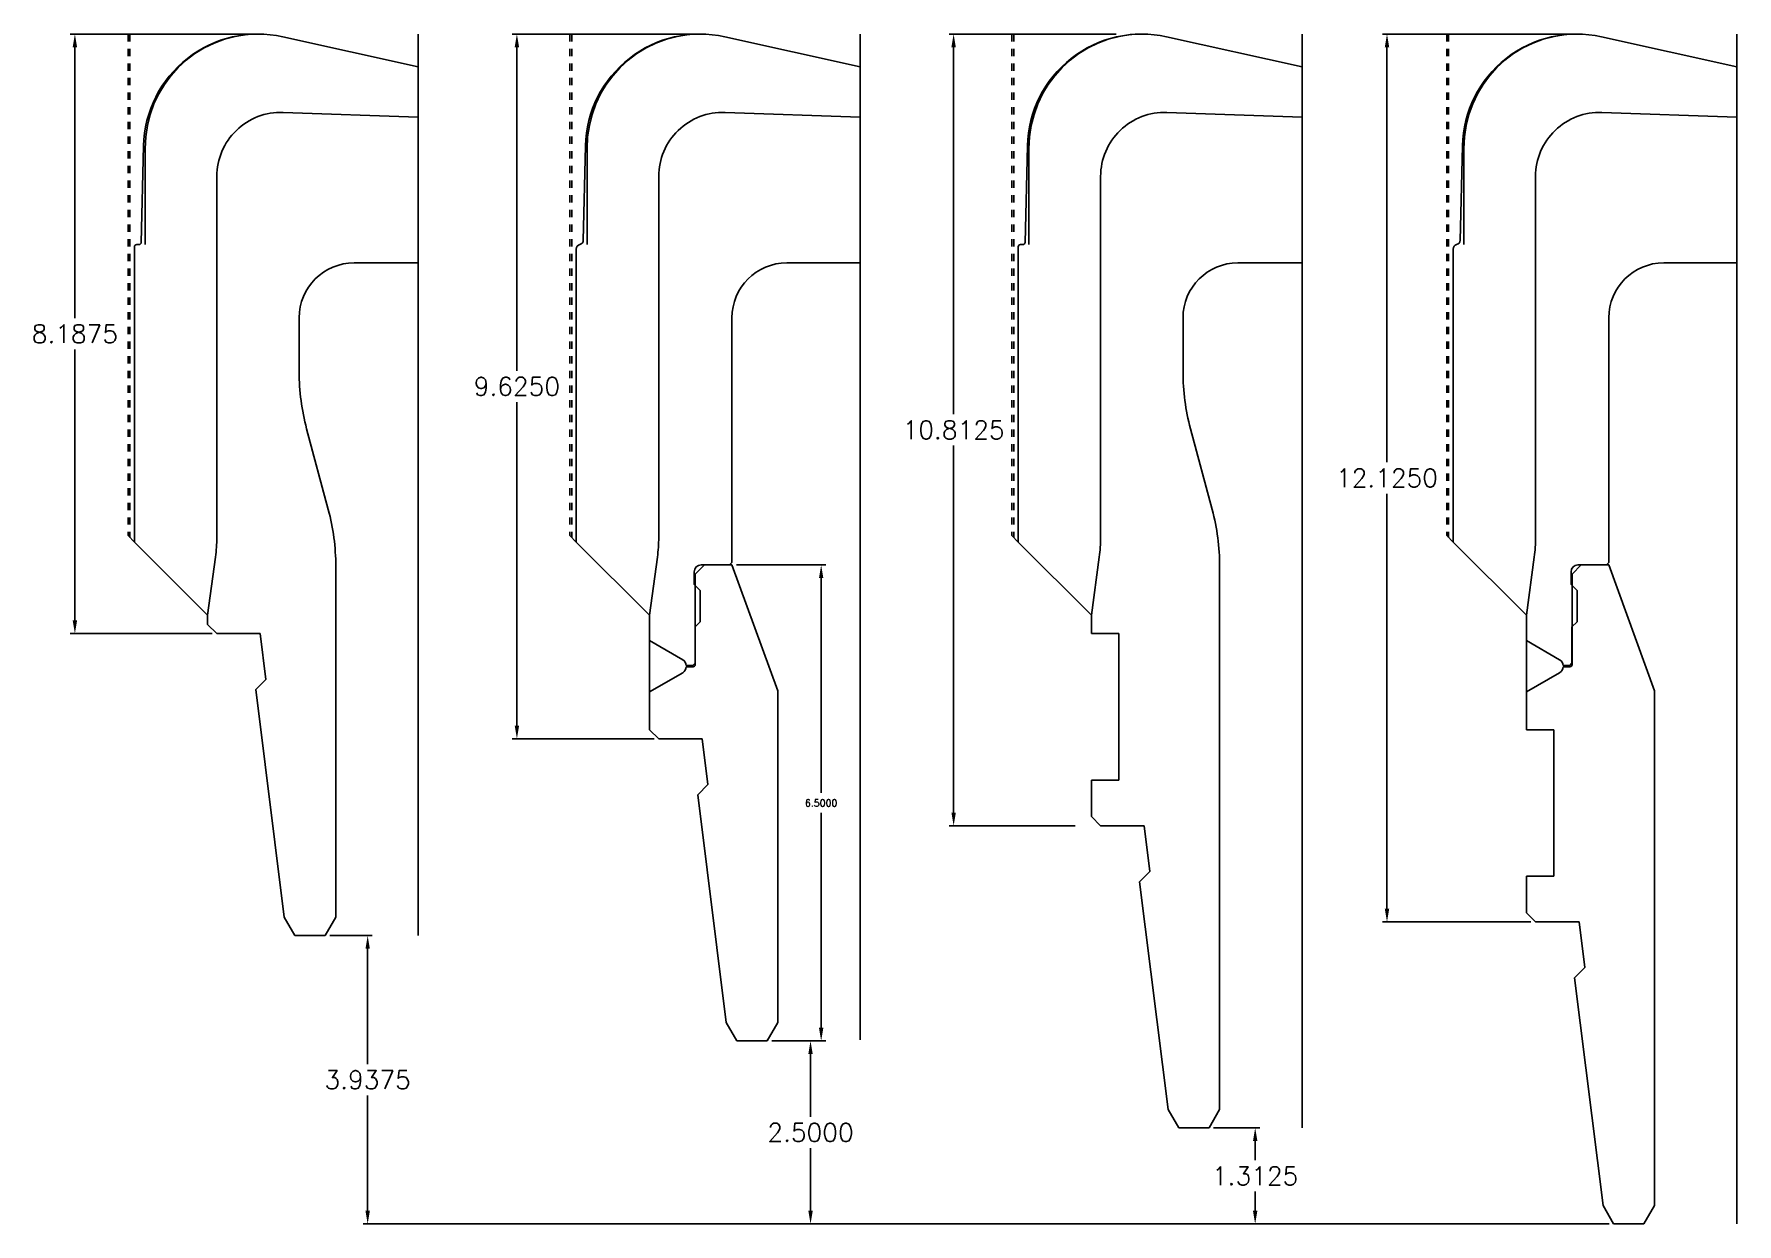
# Model space of a CAD drawing. Extents: x -25.3 to 36.7, y -3.6 to 16.
# Drawn here: x -25.27 to -2.01, y -1.73 to 14.52 of the extents above; entities that cross this region are included whole.
import ezdxf

# ---------------------------------------------------------------- set-up
doc = ezdxf.new("R2010")
doc.units = 0
doc.header["$LTSCALE"] = 0.5
doc.header["$MEASUREMENT"] = 0
doc.linetypes.add('HIDDEN2', pattern=[0.1875, 0.125, -0.0625])
doc.layers.get('0').update_dxf_attribs({"linetype": 'CONTINUOUS'})
doc.layers.add('Blade_1', color=30, linetype='CONTINUOUS', true_color=0xff7f00)
doc.layers.add('Dims', color=4, linetype='CONTINUOUS')
doc.styles.add('RomanS', font='romans')
doc.dimstyles.get("Standard").update_dxf_attribs({"dimtxt": 0.094, "dimasz": 0.18, "dimexe": 0.0625, "dimexo": 0.0625, "dimgap": 0.09, "dimtad": 0, "dimtih": 1, "dimtoh": 1, "dimdec": 4, "dimzin": 4, "dimdsep": 46, "dimtxsty": 'RomanS', "dimcen": 0.09, "dimazin": 1, "dimtfac": 1, "dimtdec": 4, "dimtofl": 0, "dimtmove": 0, "dimatfit": 1, "dimfxl": 1, "dimtolj": 1, "dimtzin": 0, "dimarcsym": 0})

msp = doc.modelspace()

# ---------------------------------------------------------------- blocks, each defined once
blk = doc.blocks.new('*D190')
at = {"layer": 'Dims', "color": 0, "lineweight": -2, "transparency": 16777216}
for p, q in [((-9.157, -0.414), (-8.528, -0.414)), ((-8.59, -0.594), (-8.59, -0.856)), ((-8.59, -1.547), (-8.59, -1.286)), ((-3.757, -1.727), (-8.653, -1.727))]:
    blk.add_line(p, q, dxfattribs=at)
at = {"layer": 'Dims', "color": 0, "transparency": 16777216}
for points in [[(-8.62, -0.594), (-8.56, -0.594), (-8.59, -0.414)], [(-8.62, -1.547), (-8.56, -1.547), (-8.59, -1.727)]]:
    blk.add_solid(points, dxfattribs=at)
at = {"layer": 'Dims', "color": 0, "transparency": 16777216, "insert": (-8.59, -1.071), "char_height": 0.25, "attachment_point": 5, "style": 'RomanS'}
blk.add_mtext('\\A1;1.3125', dxfattribs=at)
blk = doc.blocks.new('*D191')
at = {"layer": 'Dims', "color": 0, "lineweight": -2, "transparency": 16777216}
for p, q in [((-15.192, 0.773), (-14.6, 0.773)), ((-14.662, 0.593), (-14.662, -0.262)), ((-14.662, -1.547), (-14.662, -0.692)), ((-3.757, -1.727), (-14.725, -1.727))]:
    blk.add_line(p, q, dxfattribs=at)
at = {"layer": 'Dims', "color": 0, "transparency": 16777216}
for points in [[(-14.692, 0.593), (-14.632, 0.593), (-14.662, 0.773)], [(-14.692, -1.547), (-14.632, -1.547), (-14.662, -1.727)]]:
    blk.add_solid(points, dxfattribs=at)
at = {"layer": 'Dims', "color": 0, "transparency": 16777216, "insert": (-14.662, -0.477), "char_height": 0.25, "attachment_point": 5, "style": 'RomanS'}
blk.add_mtext('\\A1;2.5000', dxfattribs=at)
blk = doc.blocks.new('*D192')
at = {"layer": 'Dims', "color": 0, "lineweight": -2, "transparency": 16777216}
for p, q in [((-21.227, 2.211), (-20.648, 2.211)), ((-20.71, 2.031), (-20.71, 0.457)), ((-20.71, -1.547), (-20.71, 0.027)), ((-3.757, -1.727), (-20.773, -1.727))]:
    blk.add_line(p, q, dxfattribs=at)
at = {"layer": 'Dims', "color": 0, "transparency": 16777216}
for points in [[(-20.74, 2.031), (-20.68, 2.031), (-20.71, 2.211)], [(-20.74, -1.547), (-20.68, -1.547), (-20.71, -1.727)]]:
    blk.add_solid(points, dxfattribs=at)
at = {"layer": 'Dims', "color": 0, "transparency": 16777216, "insert": (-20.71, 0.242), "char_height": 0.25, "attachment_point": 5, "style": 'RomanS'}
blk.add_mtext('\\A1;3.9375', dxfattribs=at)
blk = doc.blocks.new('*D193')
at = {"layer": 'Dims', "color": 0, "lineweight": -2, "transparency": 16777216}
for p, q in [((-22.27, 14.523), (-24.771, 14.523)), ((-24.708, 14.343), (-24.708, 10.644)), ((-24.708, 6.516), (-24.708, 10.214)), ((-22.833, 6.336), (-24.771, 6.336))]:
    blk.add_line(p, q, dxfattribs=at)
at = {"layer": 'Dims', "color": 0, "transparency": 16777216}
for points in [[(-24.738, 14.343), (-24.678, 14.343), (-24.708, 14.523)], [(-24.738, 6.516), (-24.678, 6.516), (-24.708, 6.336)]]:
    blk.add_solid(points, dxfattribs=at)
at = {"layer": 'Dims', "color": 0, "transparency": 16777216, "insert": (-24.708, 10.429), "char_height": 0.25, "attachment_point": 5, "style": 'RomanS'}
blk.add_mtext('\\A1;8.1875', dxfattribs=at)
blk = doc.blocks.new('*D194')
at = {"layer": 'Dims', "color": 0, "lineweight": -2, "transparency": 16777216}
for p, q in [((-16.235, 14.523), (-18.735, 14.523)), ((-18.672, 14.343), (-18.672, 9.926)), ((-18.672, 5.078), (-18.672, 9.496)), ((-16.798, 4.898), (-18.735, 4.898))]:
    blk.add_line(p, q, dxfattribs=at)
at = {"layer": 'Dims', "color": 0, "transparency": 16777216}
for points in [[(-18.702, 14.343), (-18.642, 14.343), (-18.672, 14.523)], [(-18.702, 5.078), (-18.642, 5.078), (-18.672, 4.898)]]:
    blk.add_solid(points, dxfattribs=at)
at = {"layer": 'Dims', "color": 0, "transparency": 16777216, "insert": (-18.672, 9.711), "char_height": 0.25, "attachment_point": 5, "style": 'RomanS'}
blk.add_mtext('\\A1;9.6250', dxfattribs=at)
blk = doc.blocks.new('*D195')
at = {"layer": 'Dims', "color": 0, "lineweight": -2, "transparency": 16777216}
for p, q in [((-10.488, 14.523), (-12.771, 14.523)), ((-12.708, 14.343), (-12.708, 9.332)), ((-12.708, 3.891), (-12.708, 8.902)), ((-11.05, 3.711), (-12.771, 3.711))]:
    blk.add_line(p, q, dxfattribs=at)
at = {"layer": 'Dims', "color": 0, "transparency": 16777216}
for points in [[(-12.738, 14.343), (-12.678, 14.343), (-12.708, 14.523)], [(-12.738, 3.891), (-12.678, 3.891), (-12.708, 3.711)]]:
    blk.add_solid(points, dxfattribs=at)
at = {"layer": 'Dims', "color": 0, "transparency": 16777216, "insert": (-12.708, 9.117), "char_height": 0.25, "attachment_point": 5, "style": 'RomanS'}
blk.add_mtext('\\A1;10.8125', dxfattribs=at)
blk = doc.blocks.new('*D196')
at = {"layer": 'Dims', "color": 0, "lineweight": -2, "transparency": 16777216}
for p, q in [((-4.261, 14.523), (-6.853, 14.523)), ((-6.79, 14.343), (-6.79, 8.676)), ((-6.79, 2.578), (-6.79, 8.246)), ((-4.824, 2.398), (-6.853, 2.398))]:
    blk.add_line(p, q, dxfattribs=at)
at = {"layer": 'Dims', "color": 0, "transparency": 16777216}
for points in [[(-6.82, 14.343), (-6.76, 14.343), (-6.79, 14.523)], [(-6.82, 2.578), (-6.76, 2.578), (-6.79, 2.398)]]:
    blk.add_solid(points, dxfattribs=at)
at = {"layer": 'Dims', "color": 0, "transparency": 16777216, "insert": (-6.79, 8.461), "char_height": 0.25, "attachment_point": 5, "style": 'RomanS'}
blk.add_mtext('\\A1;12.1250', dxfattribs=at)
blk = doc.blocks.new('*D198')
at = {"layer": 'Blade_1', "color": 0, "lineweight": -2, "transparency": 16777216}
for p, q in [((-15.673, 7.273), (-14.454, 7.273)), ((-14.517, 7.093), (-14.517, 4.16)), ((-14.517, 0.953), (-14.517, 3.886)), ((-15.192, 0.773), (-14.454, 0.773))]:
    blk.add_line(p, q, dxfattribs=at)
at = {"layer": 'Blade_1', "color": 0, "transparency": 16777216}
for points in [[(-14.547, 7.093), (-14.487, 7.093), (-14.517, 7.273)], [(-14.547, 0.953), (-14.487, 0.953), (-14.517, 0.773)]]:
    blk.add_solid(points, dxfattribs=at)
at = {"layer": 'Blade_1', "color": 0, "transparency": 16777216, "insert": (-14.517, 4.023), "char_height": 0.094, "attachment_point": 5, "style": 'RomanS'}
blk.add_mtext('\\A1;6.5000', dxfattribs=at)

# ---------------------------------------------------------------- dimensions: what is measured, and where the dimension line sits
at = {"layer": 'Blade_1'}
dim = msp.add_linear_dim(base=(-14.51673, 7.27315), p1=(-15.25466, 0.77315), p2=(-15.73532, 7.27315), angle=90, dimstyle='Standard', dxfattribs=at)
dim.commit()
dim.dimension.update_dxf_attribs({"geometry": '*D198', "text_midpoint": (-14.51673, 4.02315)})
at = {"layer": 'Dims'}
for base, p1, p2, picture, middle in [((-24.70837, 6.33565), (-22.20763, 14.52315), (-22.77013, 6.33565), '*D193', (-24.70837, 10.4294)), ((-18.67219, 4.89815), (-16.17282, 14.52315), (-16.73532, 4.89815), '*D194', (-18.67219, 9.71065)), ((-12.70839, 3.71065), (-10.42546, 14.52315), (-10.98796, 3.71065), '*D195', (-12.70839, 9.1169)), ((-6.79002, 2.39815), (-4.19866, 14.52315), (-4.76116, 2.39815), '*D196', (-6.79002, 8.46065)), ((-20.71034, 2.21065), (-3.69495, -1.72685), (-21.28947, 2.21065), '*D192', (-20.71034, 0.2419)), ((-14.66214, 0.77315), (-3.69495, -1.72685), (-15.25466, 0.77315), '*D191', (-14.66214, -0.47685)), ((-8.5904, -0.41435), (-3.69495, -1.72685), (-9.21986, -0.41435), '*D190', (-8.5904, -1.0706))]:
    dim = msp.add_linear_dim(base=base, p1=p1, p2=p2, angle=90, dimstyle='Standard', override={"dimtxt": 0.25}, dxfattribs=at)
    dim.commit()
    dim.dimension.update_dxf_attribs({"geometry": picture, "text_midpoint": middle})

# ---------------------------------------------------------------- linework, layer by layer
at = {"color": 5, "linetype": 'HIDDEN2'}
for p, q in [((-23.98263, 14.52315), (-23.98263, 7.67315)), ((-17.94782, 14.52315), (-17.94782, 7.67315)), ((-11.91302, 14.52315), (-11.91302, 7.67315)), ((-5.97366, 14.52315), (-5.97366, 7.67315))]:
    msp.add_line(p, q, dxfattribs=at)
at = {"color": 1, "linetype": 'HIDDEN2'}
for p, q in [((-23.95763, 14.52315), (-23.95763, 7.64815)), ((-17.92282, 14.52315), (-17.92282, 7.64815)), ((-11.88802, 14.52315), (-11.88802, 7.64815)), ((-5.94866, 14.52315), (-5.94866, 7.64815))]:
    msp.add_line(p, q, dxfattribs=at)
for p, q in [((-21.86944, 14.48612), (-20.02013, 14.07613)), ((-20.02013, 14.52315), (-20.02013, 2.21065)), ((-15.83464, 14.48612), (-13.98532, 14.07613)), ((-13.98532, 14.52315), (-13.98532, 0.78973)), ((-9.79983, 14.48612), (-7.95052, 14.07613)), ((-7.95052, 14.52315), (-7.95052, -0.41435)), ((-3.86047, 14.48612), (-2.01116, 14.07613)), ((-2.01116, 14.52315), (-2.01116, -1.72685)), ((-20.02013, 13.38863), (-21.86459, 13.45304)), ((-13.98532, 13.38863), (-15.82979, 13.45304)), ((-7.95052, 13.38863), (-9.79498, 13.45304)), ((-2.01116, 13.38863), (-3.85562, 13.45304)), ((-23.7697, 12.99733), (-23.80066, 11.67867)), ((-17.73489, 12.99733), (-17.76523, 11.70537)), ((-11.70009, 12.99733), (-11.73105, 11.67867)), ((-5.76073, 12.99733), (-5.79107, 11.70537)), ((-22.77013, 12.57858), (-22.77013, 7.64815)), ((-16.73532, 12.57858), (-16.73532, 7.64815)), ((-10.70052, 12.57858), (-10.70052, 7.64815)), ((-4.76116, 12.57858), (-4.76116, 7.64815)), ((-23.8316, 11.64815), (-23.86388, 11.64815)), ((-11.76199, 11.64815), (-11.79427, 11.64815)), ((-23.89513, 11.6169), (-23.89513, 7.58565)), ((-20.02013, 11.39815), (-20.89513, 11.39815)), ((-17.86032, 11.58764), (-17.86032, 7.58565)), ((-13.98532, 11.39815), (-14.98532, 11.39815)), ((-11.82552, 11.6169), (-11.82552, 7.58565)), ((-7.95052, 11.39815), (-8.82552, 11.39815)), ((-5.88616, 11.58764), (-5.88616, 7.58565)), ((-2.01116, 11.39815), (-3.01116, 11.39815)), ((-21.64513, 10.64815), (-21.64513, 9.90914)), ((-15.73532, 10.64815), (-15.73532, 7.3044)), ((-9.57552, 10.64815), (-9.57552, 9.90914)), ((-3.76116, 10.64815), (-3.76116, 7.3044)), ((-21.24735, 8.02965), (-21.54291, 9.13268)), ((-9.17774, 8.02965), (-9.4733, 9.13268)), ((-23.89513, 7.58565), (-22.89513, 6.58565)), ((-17.86032, 7.58565), (-16.86032, 6.58565)), ((-11.82552, 7.58565), (-10.82552, 6.58565)), ((-5.88616, 7.58565), (-4.88616, 6.58565)), ((-22.78801, 7.3813), (-22.89513, 6.58565)), ((-21.14513, 7.2532), (-21.14513, 2.46065)), ((-16.75321, 7.3813), (-16.86032, 6.58565)), ((-16.11032, 7.27315), (-16.23532, 7.14815)), ((-16.1572, 7.27315), (-15.73532, 7.27315)), ((-15.76657, 7.27315), (-15.73532, 7.3044)), ((-15.73532, 7.27315), (-15.11032, 5.55598)), ((-10.7184, 7.3813), (-10.82552, 6.58565)), ((-9.07552, 7.2532), (-9.07552, -0.16435)), ((-4.77904, 7.3813), (-4.88616, 6.58565)), ((-4.13616, 7.27315), (-4.26116, 7.14815)), ((-4.18303, 7.27315), (-3.76116, 7.27315)), ((-3.79241, 7.27315), (-3.76116, 7.3044)), ((-3.76116, 7.27315), (-3.13616, 5.55598)), ((-16.25095, 7.1794), (-16.25095, 7.00753)), ((-16.25095, 7.00753), (-16.16767, 6.92425)), ((-16.23532, 7.14815), (-16.23532, 5.91378)), ((-4.27678, 7.1794), (-4.27678, 7.00753)), ((-4.27678, 7.00753), (-4.19351, 6.92425)), ((-4.26116, 7.14815), (-4.26116, 5.91378)), ((-16.16767, 6.92425), (-16.16767, 6.49705)), ((-4.19351, 6.92425), (-4.19351, 6.49705)), ((-22.89513, 6.58565), (-22.89513, 6.46065)), ((-16.86032, 6.58565), (-16.86032, 6.24096)), ((-10.82552, 6.58565), (-10.82552, 6.33565)), ((-4.88616, 6.58565), (-4.88616, 6.24096)), ((-22.77013, 6.33565), (-22.89513, 6.46065)), ((-22.77013, 6.33565), (-22.17638, 6.33565)), ((-22.17638, 6.33565), (-22.09825, 5.71065)), ((-16.23782, 6.4269), (-16.16767, 6.49705)), ((-16.23782, 6.4269), (-16.23782, 5.9294)), ((-10.45052, 6.33565), (-10.82552, 6.33565)), ((-10.45052, 6.33565), (-10.45052, 4.33565)), ((-4.26366, 6.4269), (-4.19351, 6.49705)), ((-4.26366, 6.4269), (-4.26366, 5.9294)), ((-16.4072, 5.97934), (-16.86032, 6.24096)), ((-16.86032, 5.53973), (-16.86032, 6.24096)), ((-4.43303, 5.97934), (-4.88616, 6.24096)), ((-4.88616, 5.53973), (-4.88616, 6.24096)), ((-16.36032, 5.89815), (-16.26907, 5.89815)), ((-16.36032, 5.88253), (-16.26657, 5.88253)), ((-16.26907, 5.89815), (-16.23782, 5.9294)), ((-4.38616, 5.89815), (-4.29491, 5.89815)), ((-4.38616, 5.88253), (-4.29241, 5.88253)), ((-4.29491, 5.89815), (-4.26366, 5.9294)), ((-22.09825, 5.71065), (-22.23714, 5.57177)), ((-16.4072, 5.80134), (-16.86032, 5.53973)), ((-4.43303, 5.80134), (-4.88616, 5.53973)), ((-22.23714, 5.57177), (-21.84825, 2.46065)), ((-16.86032, 5.53973), (-16.86032, 5.02315)), ((-15.11032, 5.55598), (-15.11032, 1.02315)), ((-4.88616, 5.53973), (-4.88616, 5.02315)), ((-3.13616, 5.55598), (-3.13616, -1.47685)), ((-16.73532, 4.89815), (-16.86032, 5.02315)), ((-16.73532, 4.89815), (-16.14157, 4.89815)), ((-16.14157, 4.89815), (-16.06345, 4.27315)), ((-4.51116, 5.02315), (-4.88616, 5.02315)), ((-4.51116, 5.02315), (-4.51116, 3.02315)), ((-16.06345, 4.27315), (-16.20234, 4.13427)), ((-10.82552, 4.33565), (-10.82552, 3.83565)), ((-10.45052, 4.33565), (-10.82552, 4.33565)), ((-16.20234, 4.13427), (-15.81345, 1.02315)), ((-10.70052, 3.71065), (-10.82552, 3.83565)), ((-10.70052, 3.71065), (-10.10677, 3.71065)), ((-10.10677, 3.71065), (-10.02865, 3.08565)), ((-10.02865, 3.08565), (-10.16753, 2.94677)), ((-4.51116, 3.02315), (-4.88616, 3.02315)), ((-4.88616, 3.02315), (-4.88616, 2.52315)), ((-10.16753, 2.94677), (-9.77865, -0.16435)), ((-21.84825, 2.46065), (-21.70392, 2.21065)), ((-21.14513, 2.46065), (-21.28947, 2.21065)), ((-4.76116, 2.39815), (-4.88616, 2.52315)), ((-4.76116, 2.39815), (-4.16741, 2.39815)), ((-4.16741, 2.39815), (-4.08928, 1.77315)), ((-21.70392, 2.21065), (-21.28947, 2.21065)), ((-4.08928, 1.77315), (-4.22817, 1.63427)), ((-4.22817, 1.63427), (-3.83928, -1.47685)), ((-15.81345, 1.02315), (-15.66912, 0.77315)), ((-15.11032, 1.02315), (-15.25466, 0.77315)), ((-15.66912, 0.77315), (-15.25466, 0.77315)), ((-9.77865, -0.16435), (-9.63431, -0.41435)), ((-9.07552, -0.16435), (-9.21986, -0.41435)), ((-9.63431, -0.41435), (-9.21986, -0.41435)), ((-3.83928, -1.47685), (-3.69495, -1.72685)), ((-3.13616, -1.47685), (-3.2805, -1.72685)), ((-3.69495, -1.72685), (-3.2805, -1.72685))]:
    msp.add_line(p, q)
at = {"color": 1}
for p, q in [((-23.74884, 11.64815), (-23.74884, 12.96065)), ((-17.71403, 11.64815), (-17.71403, 12.96065)), ((-11.67923, 11.64815), (-11.67923, 12.96065)), ((-5.73987, 11.64815), (-5.73987, 12.96065))]:
    msp.add_line(p, q, dxfattribs=at)
at = {"color": 252}
for p, q in [((-23.98263, 7.67315), (-23.89513, 7.58565)), ((-17.94782, 7.67315), (-17.86032, 7.58565)), ((-11.91302, 7.67315), (-11.82552, 7.58565)), ((-5.97366, 7.67315), (-5.88616, 7.58565))]:
    msp.add_line(p, q, dxfattribs=at)
for centre, radius, start, end in [((-22.20763, 12.96065), 1.5625, 77.5, 178.654864), ((-16.17282, 12.96065), 1.5625, 77.5, 178.654864), ((-10.13802, 12.96065), 1.5625, 77.5, 178.654864), ((-4.19866, 12.96065), 1.5625, 77.5, 178.654864), ((-21.89513, 12.57858), 0.875, 88, 180), ((-15.86032, 12.57858), 0.875, 88, 180), ((-9.82552, 12.57858), 0.875, 88, 180), ((-3.88616, 12.57858), 0.875, 88, 180), ((-23.86388, 11.6169), 0.03125, 90, 180), ((-23.8319, 11.6794), 0.03125, 270, 358.654864), ((-17.79782, 11.58764), 0.0625, 104.477512, 180), ((-17.82762, 11.70903), 0.0625, 283.108411, 358.654864), ((-11.79427, 11.6169), 0.03125, 90, 180), ((-11.7623, 11.6794), 0.03125, 270, 358.654864), ((-5.82366, 11.58764), 0.0625, 104.477512, 180), ((-5.85346, 11.70903), 0.0625, 283.108411, 358.654864), ((-20.89513, 10.64815), 0.75, 90, 180), ((-14.98532, 10.64815), 0.75, 90, 180), ((-8.82552, 10.64815), 0.75, 90, 180), ((-3.01116, 10.64815), 0.75, 90, 180), ((-18.64513, 9.90914), 3, 180, 195), ((-6.57552, 9.90914), 3, 180, 195), ((-24.14513, 7.2532), 3, 0, 15), ((-12.07552, 7.2532), 3, 0, 15), ((-24.77013, 7.64815), 2, 352.332411, 0), ((-18.73532, 7.64815), 2, 352.332411, 0), ((-12.70052, 7.64815), 2, 352.332411, 0), ((-6.76116, 7.64815), 2, 352.332411, 0), ((-16.1572, 7.1794), 0.09375, 90, 180), ((-4.18303, 7.1794), 0.09375, 90, 180), ((-16.45407, 5.89815), 0.09375, 0, 60), ((-16.45407, 5.88253), 0.09375, 300, 0), ((-16.26657, 5.91378), 0.03125, 270, 0), ((-4.47991, 5.89815), 0.09375, 0, 60), ((-4.47991, 5.88253), 0.09375, 300, 0), ((-4.29241, 5.91378), 0.03125, 270, 0)]:
    msp.add_arc(centre, radius, start, end)
at = {"color": 1}
for centre in [(-22.20763, 12.96065), (-16.17282, 12.96065), (-10.13802, 12.96065), (-4.19866, 12.96065)]:
    msp.add_ellipse(centre, major_axis=(0, 1.5625), ratio=0.986374, start_param=6.28318531, end_param=7.85398163, dxfattribs=at)
at = {"layer": 'Dims'}
msp.add_line((-15.25466, 0.78973), (-15.25466, 0.77315), dxfattribs=at)

msp.set_redraw_order([(e.dxf.handle, doc.entitydb.next_handle()) for e in msp.query("TEXT MTEXT ATTDEF DIMENSION ARC_DIMENSION")])  # texts and dimensions are drawn at this point

doc.saveas('drawing.dxf')
